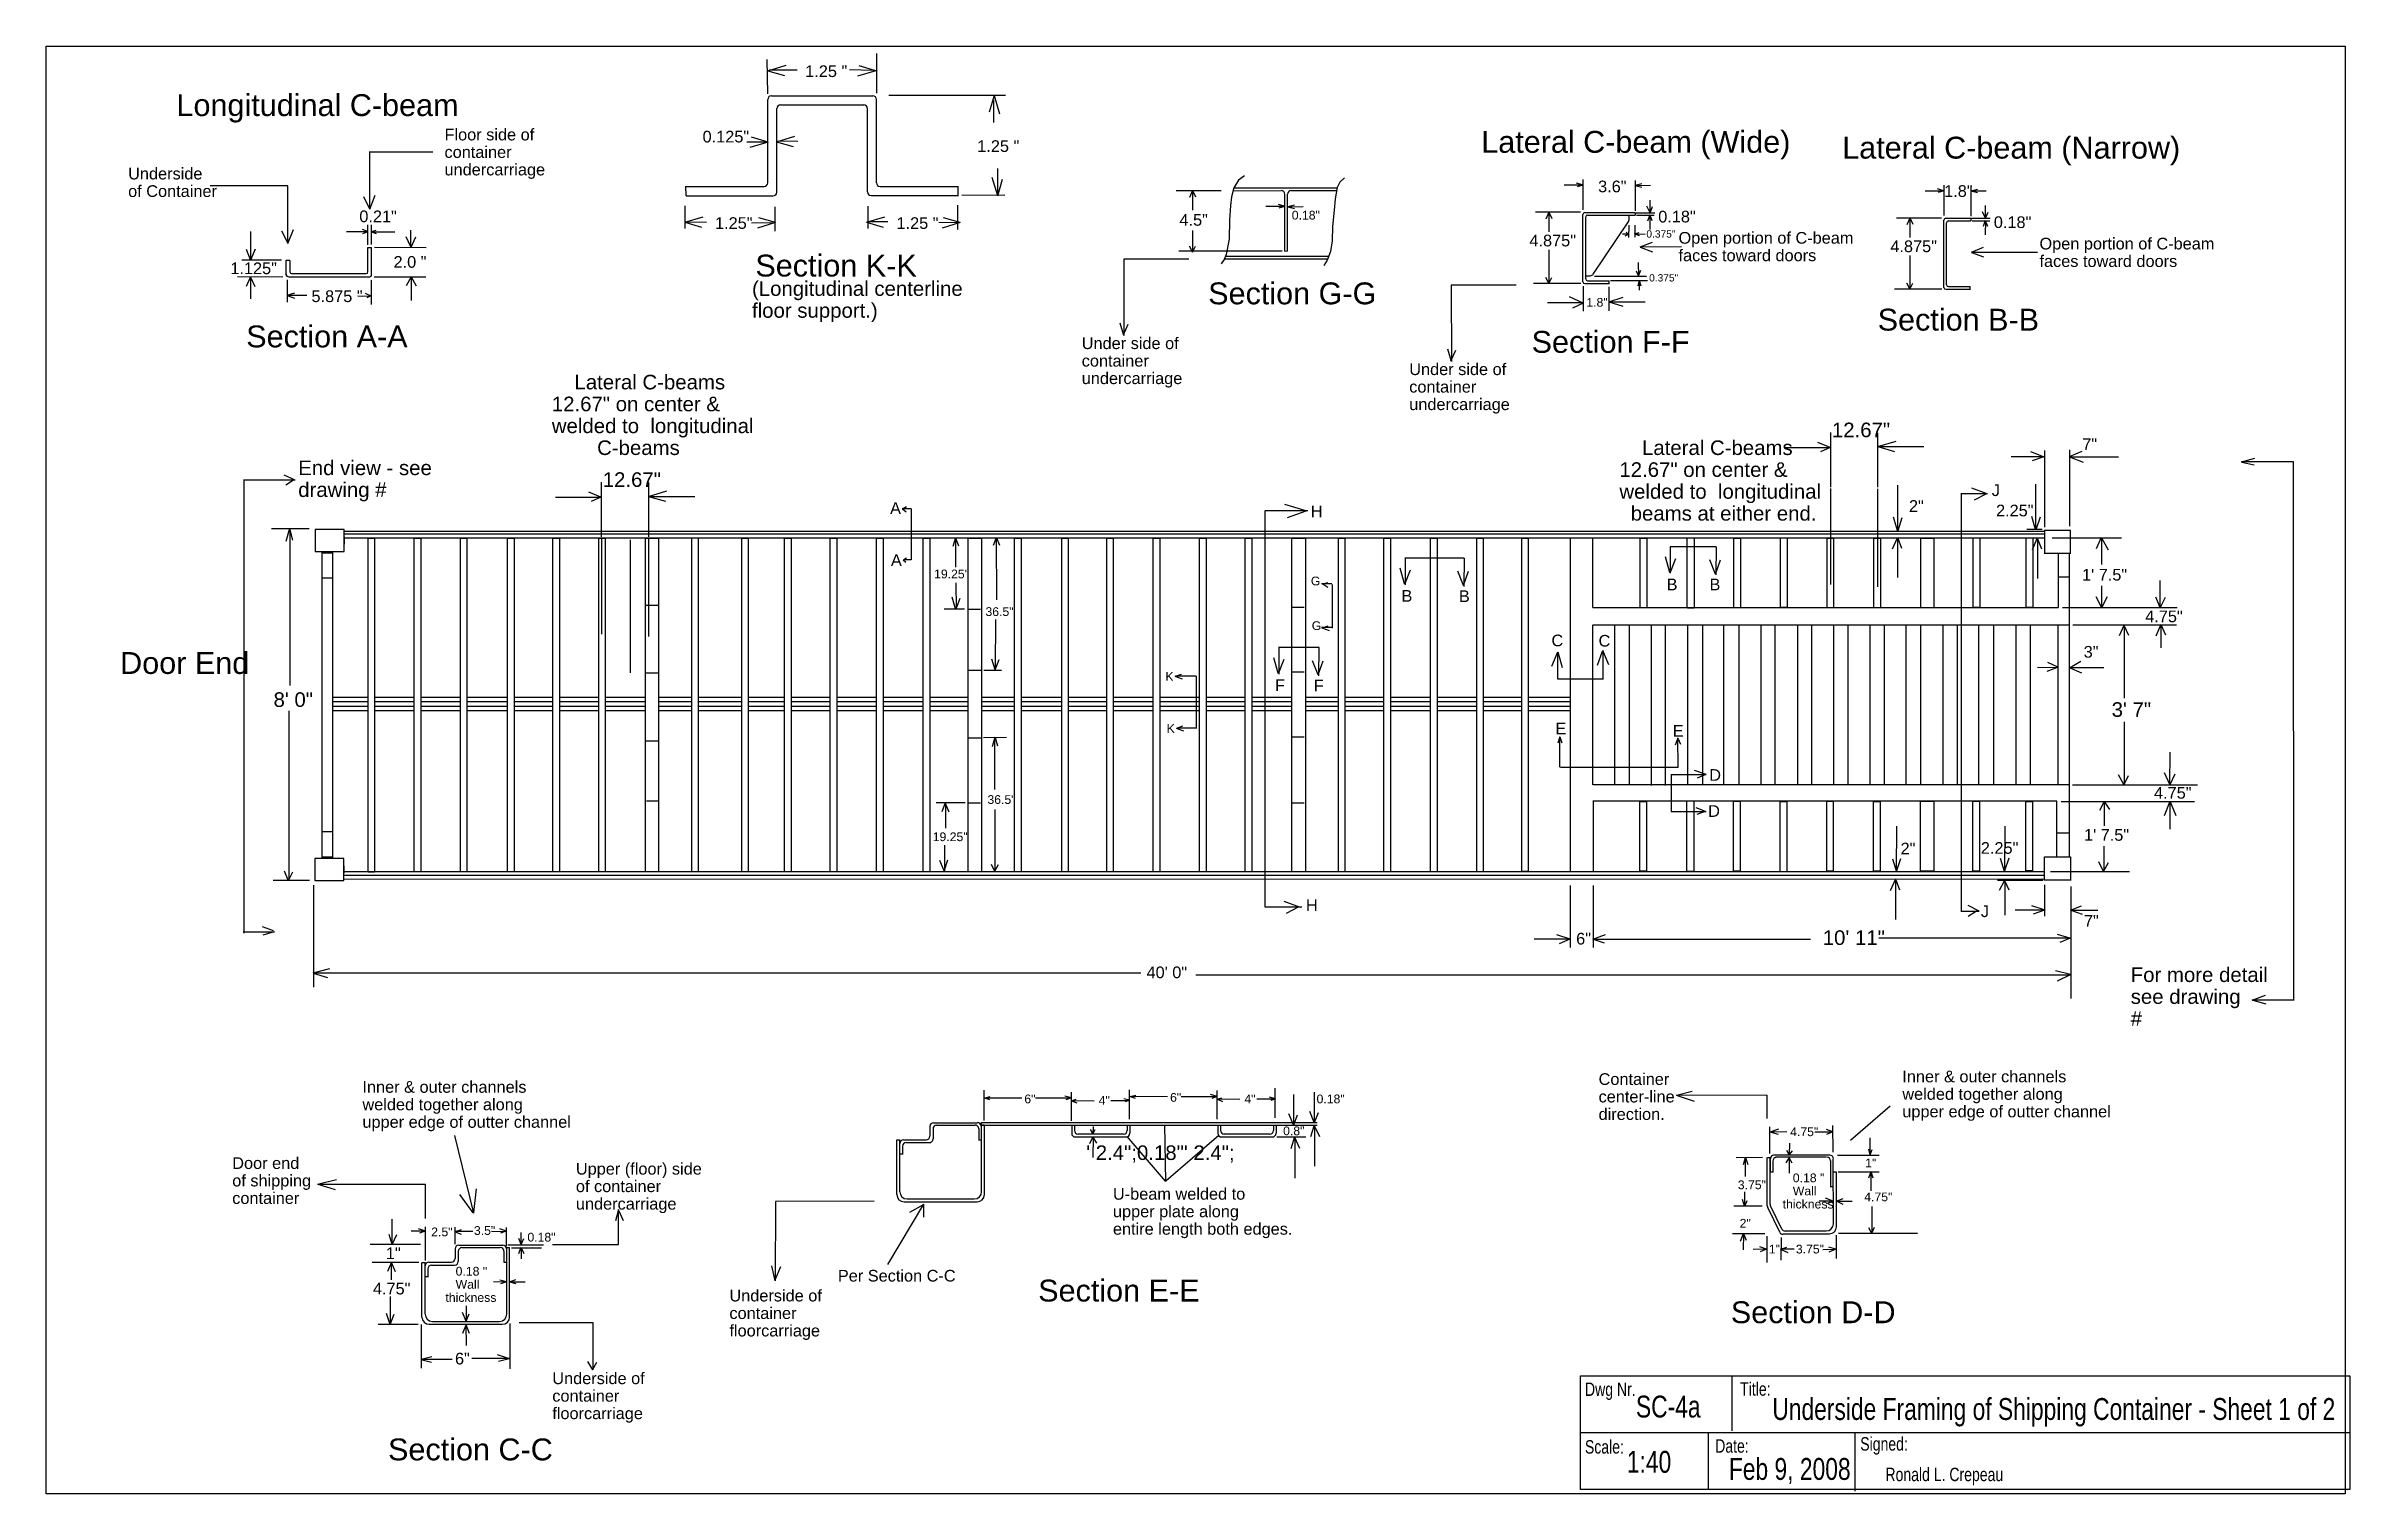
# Model space of a CAD drawing. Extents: x 24 to 656, y 22 to 420.
import ezdxf

# ---------------------------------------------------------------- set-up
doc = ezdxf.new("R2010")
doc.units = 0
doc.header["$LTSCALE"] = 100
doc.header["$MEASUREMENT"] = 0
doc.linetypes.add('DASHDOT', pattern=[1, 0.5, -0.25, 0, -0.25])
doc.layers.add('1', color=7, linetype='Continuous')
doc.styles.add('ARIAL', font='ARIAL.TTF')

msp = doc.modelspace()

# ---------------------------------------------------------------- texts
at = {"layer": '1', "color": 7, "linetype": 'Continuous', "style": 'ARIAL'}
for s, height, p in [('1.25 "', 3.2, (231.95, 411.07)), ('Longitudinal C-beam', 6, (59.55, 400.37)), ('container', 3.2, (133.05, 388.89)), ('Floor side of ', 3.2, (133.05, 393.69)), ('0.125"', 3.2, (203.81, 393.13)), ('1.25 "', 3.2, (279.12, 390.53)), ('Lateral C-beam (Wide)', 6, (417.31, 390.29)), ('Lateral C-beam (Narrow)', 6, (516.28, 388.7)), ('Underside', 3.2, (46.3, 382.98)), ('undercarriage', 3.2, (133.05, 384.09)), ('of Container', 3.2, (46.3, 378.18)), ('3.6"', 3.2, (449.35, 379.46)), ('1.8"', 3.2, (544.24, 378.2)), ('0.21"', 3.2, (109.69, 371.26)), ('4.5"', 3.2, (334.56, 370.29)), ('0.18"', 2.4, (365.36, 371.99)), ('0.18"', 3.2, (465.84, 371.19)), ('0.18"', 3.2, (557.86, 369.66)), ('1.25"', 3.2, (207.22, 369.42)), ('1.25 "', 3.2, (256.97, 369.41)), ('4.875"', 3.2, (430.52, 364.62)), ('0.375"', 2, (462.59, 367.03)), ('Open portion of C-beam', 3.2, (471.41, 365.36)), ('Open portion of C-beam', 3.2, (570.38, 363.78)), ('1.125"', 3.2, (74.32, 357.01)), ('2.0 "', 3.2, (119.07, 358.76)), ('Section K-K', 6, (218.28, 356.35)), ('faces toward doors', 3.2, (471.41, 360.56)), ('4.875"', 3.2, (529.49, 363.04)), ('faces toward doors', 3.2, (570.38, 358.98)), ('(Longitudinal centerline', 4, (217.36, 351.05)), ('Section G-G', 6, (342.44, 348.73)), ('0.375"', 2, (463.34, 354.99)), ('5.875 "', 3.2, (96.57, 349.35)), ('floor support.)', 4, (217.36, 345.05)), ('1.8"', 2.4, (446.13, 348.07)), ('Section B-B', 6, (526.01, 341.52)), ('Section A-A', 6, (78.67, 336.92)), ('Section F-F', 6, (431.12, 335.43)), ('container', 3.2, (307.77, 331.65)), ('Under side of', 3.2, (307.77, 336.45)), ('    Lateral C-beams ', 4, (162.47, 325.4)), ('undercarriage', 3.2, (307.77, 326.85)), ('Under side of', 3.2, (397.57, 329.32)), ('12.67" on center &', 4, (162.47, 319.4)), ('container', 3.2, (397.57, 324.52)), ('undercarriage', 3.2, (397.57, 319.72)), ('welded to  longitudinal ', 4, (162.47, 313.4)), ('12.67"', 4, (513.46, 312.28)), ('        C-beams', 4, (162.47, 307.4)), ('    Lateral C-beams ', 4, (455.19, 307.4)), ('7"', 3.2, (582.12, 308.77)), ('End view - see', 4, (92.93, 301.88)), ('12.67" on center &', 4, (455.19, 301.4)), ('drawing #', 4, (92.93, 295.88)), ('12.67"', 4, (176.43, 298.65)), ('welded to  longitudinal ', 4, (455.19, 295.4)), ('J', 3.2, (557.29, 296.14)), ('A', 3.2, (255.22, 291.22)), ('H', 3.2, (370.58, 290.34)), ('  beams at either end.', 4, (455.19, 289.4)), ('2"', 3.2, (534.59, 291.81)), ('2.25"', 3.2, (558.46, 290.57)), ('A', 3.2, (255.45, 276.97)), ('19.25"', 2.4, (267.28, 273.57)), ('G', 2.4, (370.59, 271.64)), ('B', 3.2, (468.15, 270.29)), ('B', 3.2, (479.9, 270.29)), ('1\' 7.5"', 3.2, (582.04, 272.96)), ('36.5"', 2.4, (281.37, 263.24)), ('B', 3.2, (395.44, 267.17)), ('B', 3.2, (411.19, 267.08)), ('G', 2.4, (370.84, 259.39)), ('4.75"', 3.2, (599.37, 261.54)), ('Door End', 6, (44.1, 247.35)), ('C', 3.2, (436.56, 254.93)), ('C', 3.2, (449.48, 254.84)), ('3"', 3.2, (582.5, 251.81)), ('K', 2.4, (330.7, 245.46)), ('8\' 0"', 4, (86.17, 238.31)), ('F', 3.2, (360.77, 242.63)), ('F', 3.2, (371.39, 242.56)), ('E', 3.2, (437.65, 230.8)), ('3\' 7"', 4, (590.17, 235.58)), ('K', 2.4, (331.05, 231.18)), ('E', 3.2, (469.82, 230.14)), ('D', 3.2, (479.82, 218.03)), ('4.75"', 3.2, (601.79, 213.14)), ('36.5"', 2.4, (281.91, 211.69)), ('D', 3.2, (479.53, 208.15)), ('19.25"', 2.4, (266.91, 201.49)), ('1\' 7.5"', 3.2, (582.58, 201.6)), ('2"', 3.2, (532.3, 197.86)), ('2.25"', 3.2, (554.3, 198.02)), ('H', 3.2, (369.25, 182.32)), ('J', 3.2, (554.31, 180.66)), ('10\' 11"', 4, (510.95, 173.02)), ('7"', 3.2, (582.58, 178.02)), ('6"', 3.2, (443.33, 173.14)), ('40\' 0"', 3.2, (325.53, 163.9)), ('For more detail', 4, (595.4, 162.85)), ('see drawing', 4, (595.4, 156.85)), ('#', 4, (595.4, 150.85)), ('Inner & outer channels', 3.2, (110.54, 132.47)), ('center-line', 3.2, (449.49, 129.82)), ('Container ', 3.2, (449.49, 134.62)), ('welded together along ', 3.2, (532.77, 130.54)), ('Inner & outer channels', 3.2, (532.77, 135.34)), ('welded together along ', 3.2, (110.54, 127.67)), ('6"', 2.4, (292.03, 129.58)), ('4"', 2.4, (312.41, 129.17)), ('6"', 2.4, (331.99, 130)), ('4"', 2.4, (352.37, 129.58)), ('0.18"', 2.4, (372.16, 129.58)), ('direction.', 3.2, (449.49, 125.02)), ('upper edge of outter channel', 3.2, (532.77, 125.74)), ('upper edge of outter channel', 3.2, (110.54, 122.87)), ('0.8"', 2.4, (362.98, 120.82)), ('4.75"', 2.4, (502.01, 120.57)), ('Door end', 3.2, (74.84, 111.58)), ('1"', 2.4, (522.59, 112.03)), ('of shipping', 3.2, (74.84, 106.78)), ('of container', 3.2, (169.07, 105.23)), ('Upper (floor) side', 3.2, (169.07, 110.03)), ('3.75"', 2.4, (487.66, 106.02)), ('   0.18 " ', 2.4, (499.95, 107.93)), ('container', 3.2, (74.84, 101.98)), ('undercarriage', 3.2, (169.07, 100.43)), ('upper plate along ', 3.2, (316.33, 98.34)), ('U-beam welded to', 3.2, (316.33, 103.14)), ('thickness', 2.4, (499.95, 100.73)), ('   Wall ', 2.4, (499.95, 104.33)), ('4.75"', 2.4, (522.33, 102.71)), ('2.5"', 2.4, (129.4, 93.11)), ('3.5"', 2.4, (141.11, 93.49)), ('entire length both edges.', 3.2, (316.33, 93.54)), ('2"', 2.4, (488.16, 95.47)), ('1"', 3.2, (116.96, 86.84)), ('0.18"', 2.4, (155.77, 91.66)), ('1"', 2.4, (496.18, 88.39)), ('3.75"', 2.4, (503.58, 88.39)), ('   0.18 " ', 2.4, (133.3, 82.32)), ('Per Section C-C', 3.2, (240.9, 80.69)), ('4.75"', 3.2, (113.42, 77.16)), ('thickness', 2.4, (133.3, 75.12)), ('   Wall ', 2.4, (133.3, 78.72)), ('Underside of', 3.2, (211.17, 75.23)), ('Section E-E', 6, (295.83, 75.21)), ('container', 3.2, (211.17, 70.43)), ('Section D-D', 6, (485.74, 69.27)), ('floorcarriage', 3.2, (211.17, 65.63)), ('6"', 3.2, (135.92, 57.96)), ('container', 3.2, (162.6, 47.75)), ('Underside of', 3.2, (162.6, 52.55)), ('floorcarriage', 3.2, (162.6, 42.95)), ('Section C-C', 6, (117.56, 31.64))]:
    msp.add_text(s, height=height, dxfattribs=at).set_placement(p)
at = {"layer": '1', "color": 7, "linetype": 'Continuous', "style": 'ARIAL', "width": 0.746264}
for s, height, p in [('Dwg Nr.', 3.69, (445.76, 49.31)), ('Title:', 3.69, (488.31, 49.38)), ('SC-4a', 6, (459.73, 43.4)), ('Underside Framing of Shipping Container - Sheet 1 of 2', 6, (497.12, 42.73)), ('Signed:', 3.69, (521.24, 34.32)), ('Scale:', 3.69, (445.74, 33.5)), ('1:40', 6, (457.24, 28.24)), ('Date:', 3.69, (481.46, 33.75)), ('Feb 9, 2008', 6, (485.21, 26.29)), ('Ronald L. Crepeau', 3.6899, (528.14, 25.94))]:
    msp.add_text(s, height=height, dxfattribs=at).set_placement(p)
at = {"layer": '1', "color": 7, "linetype": 'Continuous', "insert": (308.99, 113.29), "char_height": 4, "attachment_point": 7, "style": 'ARIAL'}
msp.add_mtext('\\C7;\\H0\' 2.4";\\fArial|b0|i0;0.18"\\H0\' 2.4"; ', dxfattribs=at)

# ---------------------------------------------------------------- linework, layer by layer
at = {"layer": '1', "color": 7, "linetype": 'Continuous'}
for p, q in [((251.54, 417.55), (251.54, 406.63)), ((221.47, 415.9), (221.6, 406.47)), ((221.72, 412.78), (226.72, 414.28)), ((221.72, 412.78), (226.31, 411.45)), ((222.02, 413), (229.74, 413)), ((250.58, 412.86), (244.09, 413)), ((251.28, 412.81), (246.28, 411.31)), ((251.28, 412.81), (246.7, 414.14)), ((221.67, 382.05), (221.67, 404.91)), ((222.67, 405.91), (250.47, 405.91)), ((251.47, 382.05), (251.47, 404.91)), ((254.85, 406.1), (286.86, 406.1)), ((283.74, 405.98), (282.41, 401.4)), ((283.55, 404.77), (283.55, 398.6)), ((283.74, 405.98), (285.24, 400.98)), ((224.16, 379.46), (224.16, 402.4)), ((225.16, 403.4), (248.01, 403.4)), ((249.01, 379.56), (249.01, 402.4)), ((215.92, 393.33), (221.06, 393.27)), ((221.77, 393.22), (216.77, 391.72)), ((221.77, 393.22), (217.18, 394.55)), ((224.08, 393.33), (229.08, 394.83)), ((224.08, 393.33), (228.66, 391.99)), ((229.89, 393.41), (224.47, 393.45)), ((112.47, 390.59), (129.88, 390.59)), ((112.55, 374.84), (112.55, 390.68)), ((284.65, 385.98), (284.65, 379.32)), ((90.13, 381.26), (68.8, 381.26)), ((90.13, 365.43), (90.13, 381.26)), ((199.28, 378.51), (199.22, 381.11)), ((199.22, 381.05), (220.67, 381.05)), ((252.47, 381.05), (273.86, 381.05)), ((273.86, 378.58), (273.86, 381.11)), ((284.74, 378.49), (283.24, 383.49)), ((284.74, 378.49), (286.07, 383.08)), ((346.02, 379.85), (333.69, 379.85)), ((338.17, 379.92), (337.29, 378.04)), ((338.13, 379.92), (338.13, 374.58)), ((338.17, 379.96), (338.92, 378.25)), ((349.31, 379.9), (362.43, 379.93)), ((349.48, 380.65), (377.69, 380.65)), ((365.22, 379.94), (377.56, 379.98)), ((445.1, 381.37), (440.02, 381.37)), ((445.06, 381.46), (443.47, 381.96)), ((445.14, 381.41), (443.6, 380.96)), ((445.14, 382.96), (445.14, 374.65)), ((459.55, 382.69), (459.55, 374.41)), ((459.55, 381.4), (461.38, 381.86)), ((459.55, 381.36), (463.71, 381.4)), ((459.55, 381.36), (461.34, 380.9)), ((544.07, 379.79), (538.99, 379.79)), ((544.03, 379.87), (542.44, 380.37)), ((544.11, 379.83), (542.57, 379.37)), ((544.11, 381.37), (544.11, 373.07)), ((551.57, 381.16), (551.57, 372.88)), ((551.57, 379.87), (553.4, 380.33)), ((551.57, 379.83), (555.74, 379.87)), ((551.57, 379.83), (553.36, 379.37)), ((112.47, 375.01), (110.88, 378.18)), ((112.55, 374.84), (114.05, 378.68)), ((198.92, 375.73), (198.92, 369.56)), ((198.96, 371.25), (203.96, 372.75)), ((199.34, 378.46), (223.16, 378.46)), ((223.6, 375.45), (223.6, 368.78)), ((248.77, 371.25), (253.77, 372.75)), ((249.16, 375.65), (249.16, 369.48)), ((250.01, 378.56), (274.01, 378.56)), ((273.75, 375.91), (273.75, 369.25)), ((274.86, 378.65), (286.72, 378.79)), ((363.33, 375.55), (358.24, 375.55)), ((363.28, 375.63), (361.7, 376.13)), ((363.37, 375.59), (361.83, 375.13)), ((363.44, 363.31), (363.44, 378.93)), ((364.19, 363.31), (364.23, 378.94)), ((364.31, 375.54), (366.15, 375.99)), ((364.31, 375.49), (368.48, 375.54)), ((364.31, 375.49), (366.11, 375.04)), ((444.52, 373.96), (432.18, 373.96)), ((435.89, 373.96), (435.02, 372.08)), ((435.85, 373.96), (435.85, 368.62)), ((435.89, 374), (436.64, 372.29)), ((445.2, 354.93), (445.2, 373.41)), ((445.7, 373.91), (459.47, 373.9)), ((445.95, 355.68), (445.95, 372.71)), ((446.45, 373.21), (459.55, 373.21)), ((457.8, 373.28), (457.8, 371.83)), ((459.53, 373.9), (459.53, 373.15)), ((459.75, 373.86), (464.88, 373.86)), ((459.88, 373.19), (464.71, 373.19)), ((463.59, 373.86), (462.75, 375.61)), ((463.5, 373.24), (462.92, 371.57)), ((463.5, 373.24), (464.13, 371.69)), ((463.55, 373.24), (463.55, 369.28)), ((463.59, 373.9), (463.59, 377.32)), ((463.59, 373.86), (464.25, 375.57)), ((555.61, 372.33), (554.78, 374.08)), ((555.61, 372.37), (555.61, 375.79)), ((555.61, 372.33), (556.28, 374.04)), ((79.94, 360.97), (79.9, 368.72)), ((90.05, 365.59), (88.47, 368.76)), ((90.13, 365.43), (91.63, 369.26)), ((112.03, 368.62), (106.19, 368.6)), ((111.99, 368.62), (110.55, 368.05)), ((111.99, 368.66), (110.57, 369.24)), ((112.03, 365.03), (112.03, 370.53)), ((113.03, 368.66), (114.34, 369.03)), ((113.03, 368.64), (114.32, 368.12)), ((113.05, 365.16), (113.05, 370.49)), ((113.05, 368.64), (119.42, 368.62)), ((123.82, 364.47), (122.53, 367.22)), ((123.82, 364.39), (123.82, 369.05)), ((123.86, 364.43), (125.19, 367.22)), ((198.96, 371.25), (203.54, 369.92)), ((204.86, 371.18), (199.44, 371.22)), ((217.19, 371.06), (223.26, 371.2)), ((223.83, 371.14), (218.83, 369.64)), ((223.83, 371.14), (219.24, 372.48)), ((248.77, 371.25), (253.35, 369.92)), ((254.57, 371.34), (249.16, 371.38)), ((268.61, 371.25), (273.75, 371.2)), ((274.46, 371.14), (269.46, 369.64)), ((274.46, 371.14), (269.88, 372.48)), ((338.1, 368.94), (338.15, 363.04)), ((448.03, 357.01), (457.63, 371.28)), ((457.67, 367.99), (456.05, 367.99)), ((457.67, 367.9), (456.72, 367.4)), ((457.63, 367.94), (457.01, 368.49)), ((457.76, 370.44), (457.72, 367.03)), ((459.3, 368.07), (462.26, 367.99)), ((459.34, 368.07), (460.63, 368.44)), ((459.42, 370.4), (459.42, 367.11)), ((459.42, 368.03), (460.59, 367.57)), ((543.49, 372.37), (531.15, 372.37)), ((534.86, 372.37), (533.99, 370.5)), ((534.82, 372.37), (534.82, 367.04)), ((534.86, 372.41), (535.61, 370.7)), ((544.17, 353.35), (544.17, 371.83)), ((544.67, 372.33), (551.55, 372.33)), ((544.92, 354.1), (544.92, 371.12)), ((545.42, 371.62), (551.53, 371.62)), ((551.55, 372.37), (551.55, 371.62)), ((551.78, 372.33), (556.9, 372.33)), ((551.9, 371.66), (556.74, 371.66)), ((555.53, 371.7), (554.94, 370.04)), ((555.57, 371.7), (555.53, 367.75)), ((555.53, 371.7), (556.15, 370.16)), ((88.36, 360.87), (77.48, 360.87)), ((79.86, 360.93), (78.74, 363.76)), ((79.9, 360.89), (81.19, 363.93)), ((89.61, 360.8), (90.67, 360.8)), ((89.62, 356.76), (89.62, 360.81)), ((90.69, 357.61), (90.69, 360.79)), ((113.05, 364.24), (112.03, 364.24)), ((112.05, 357.64), (112.05, 364.3)), ((113.05, 356.76), (113.05, 364.3)), ((113.86, 364.37), (127.99, 364.35)), ((337.1, 361.1), (319.27, 361.1)), ((319.27, 361.1), (319.35, 340.19)), ((362.77, 363.35), (334.35, 363.35)), ((338.15, 363.12), (337.31, 364.67)), ((338.15, 363.04), (338.98, 364.67)), ((346.85, 361.23), (375.23, 361.23)), ((347.23, 361.98), (375.56, 361.98)), ((363.4, 363.35), (364.19, 363.4)), ((435.85, 363.66), (435.85, 354.46)), ((460.51, 356.49), (460.47, 360.19)), ((460.91, 364.49), (464.24, 365.82)), ((460.91, 364.49), (472.19, 364.58)), ((460.91, 364.4), (464.24, 363.15)), ((534.82, 362.08), (534.82, 352.87)), ((551.74, 363.06), (555.07, 364.39)), ((551.74, 363.06), (569.82, 363.06)), ((551.74, 362.98), (555.07, 361.73)), ((88.69, 356.2), (76.32, 356.26)), ((79.86, 356.26), (78.69, 353.64)), ((79.86, 356.22), (79.86, 350.26)), ((79.86, 356.14), (81.03, 353.6)), ((89.86, 355.45), (89.86, 349.28)), ((90.4, 356.26), (112.55, 356.26)), ((91.17, 357.14), (111.55, 357.14)), ((112.94, 355.37), (112.94, 348.7)), ((113.78, 356.28), (127.94, 356.3)), ((123.86, 356.26), (122.57, 353.76)), ((123.9, 356.3), (123.86, 349.8)), ((123.94, 356.3), (125.28, 353.8)), ((426.9, 353.97), (409.07, 353.97)), ((409.07, 353.97), (409.15, 333.05)), ((444.6, 354.46), (431.64, 354.46)), ((435.85, 354.54), (435.02, 356.08)), ((435.85, 354.46), (436.68, 356.08)), ((445.7, 354.43), (452.45, 354.43)), ((445.97, 356.57), (447.2, 356.57)), ((446.45, 355.18), (452.43, 355.18)), ((448.38, 356.49), (462.59, 356.44)), ((452.41, 354.48), (452.41, 355.18)), ((452.76, 355.28), (462.92, 355.28)), ((460.47, 356.57), (459.88, 357.86)), ((460.63, 355.36), (460.26, 353.78)), ((460.47, 356.53), (461.09, 358.11)), ((460.59, 355.36), (460.59, 352.57)), ((460.63, 355.28), (461.09, 353.78)), ((534.82, 352.95), (533.99, 354.5)), ((534.82, 352.87), (535.65, 354.5)), ((89.86, 351.22), (92.03, 351.89)), ((95.28, 351.14), (89.86, 351.18)), ((89.86, 351.18), (91.9, 350.43)), ((109.32, 351.05), (112.94, 351.01)), ((112.94, 351.01), (111.4, 351.68)), ((112.86, 351.05), (111.74, 350.47)), ((445.13, 349.15), (435.47, 349.15)), ((445.22, 349.07), (441.47, 350.82)), ((445.3, 349.07), (442.3, 347.65)), ((445.22, 353.74), (445.22, 346.82)), ((452.3, 353.57), (452.3, 346.9)), ((452.3, 349.4), (456.22, 350.65)), ((452.3, 349.4), (462.22, 349.4)), ((452.3, 349.4), (456.13, 348.24)), ((543.57, 352.87), (530.61, 352.87)), ((544.67, 352.85), (551.42, 352.85)), ((545.42, 353.6), (551.4, 353.6)), ((551.38, 352.89), (551.38, 353.6)), ((319.35, 340.19), (318.35, 343.6)), ((319.19, 340.35), (320.52, 343.27)), ((409.15, 333.05), (408.15, 336.47)), ((408.99, 333.22), (410.32, 336.14)), ((512.96, 309.44), (509.63, 310.86)), ((513.13, 298.61), (513.13, 313.61)), ((526.05, 309.69), (531.05, 311.19)), ((526.05, 309.69), (538.71, 309.69)), ((526.05, 309.69), (530.63, 308.36)), ((526.09, 298.61), (526.09, 313.49)), ((512.84, 309.36), (500.54, 309.36)), ((512.96, 309.44), (510.3, 308.28)), ((571.69, 306.94), (562.6, 306.94)), ((571.52, 306.94), (568.02, 308.27)), ((571.6, 306.94), (568.35, 305.77)), ((571.81, 287.6), (571.81, 308.6)), ((578.62, 307.02), (582.04, 308.44)), ((578.62, 306.94), (592.04, 306.94)), ((578.62, 306.94), (582.37, 305.44)), ((578.67, 287.85), (578.67, 308.85)), ((625.81, 305.51), (629.4, 306.51)), ((639.98, 305.51), (625.81, 305.51)), ((625.9, 305.43), (629.23, 304.68)), ((639.98, 305.59), (640.06, 157.76)), ((77.93, 300.63), (92.1, 300.63)), ((78.01, 300.58), (78.01, 176.27)), ((91.93, 300.63), (89.1, 301.88)), ((91.68, 300.54), (89.51, 299.13)), ((175.93, 295.81), (172.6, 297.23)), ((176.1, 284.98), (176.1, 299.98)), ((189.01, 296.06), (194.01, 297.56)), ((189.06, 284.98), (189.06, 299.85)), ((531.51, 286.73), (531.51, 299.14)), ((555.8, 296.8), (551.83, 298.29)), ((569.42, 286.98), (569.42, 299.39)), ((175.81, 295.73), (163.51, 295.73)), ((175.93, 295.81), (173.26, 294.65)), ((189.01, 296.06), (201.68, 296.06)), ((189.01, 296.06), (193.6, 294.73)), ((261.03, 292.63), (258.53, 292.63)), ((258.59, 292.66), (259.74, 293.24)), ((258.65, 292.66), (259.64, 291.83)), ((261.03, 292.59), (261.03, 278.63)), ((357.99, 292.16), (369.75, 292.16)), ((357.99, 292), (357.99, 183.48)), ((368.92, 292.16), (363.45, 293.82)), ((369.25, 292), (364.12, 290.18)), ((548.84, 296.8), (556.13, 296.8)), ((549.01, 182.15), (549.01, 296.8)), ((555.64, 296.64), (552.49, 294.98)), ((95.89, 287.19), (85.61, 287.19)), ((90.56, 287.25), (89.56, 283.67)), ((90.56, 287.25), (91.39, 284)), ((90.61, 287.19), (90.61, 244.14)), ((105.55, 286.96), (97.55, 286.96)), ((97.55, 286.96), (97.55, 280.96)), ((105.41, 286.54), (571.79, 286.53)), ((571.79, 285.7), (105.5, 285.69)), ((105.5, 284.64), (571.82, 284.65)), ((105.55, 280.96), (105.55, 286.96)), ((105.55, 284.96), (105.55, 282.96)), ((273.12, 284.65), (272.45, 282.32)), ((273.2, 284.65), (273.2, 276.65)), ((273.2, 284.65), (273.95, 282.49)), ((284.28, 284.65), (283.45, 282.57)), ((284.28, 284.65), (284.37, 267.65)), ((284.37, 284.65), (285.2, 282.65)), ((441.72, 284.67), (441.72, 193)), ((447.94, 265.53), (447.94, 284.56)), ((473.77, 265.64), (473.77, 284.48)), ((475.65, 284.48), (475.65, 265.39)), ((531.33, 284.61), (530, 281.61)), ((531.42, 286.73), (530.34, 290.31)), ((531.48, 284.38), (531.48, 273.76)), ((531.5, 284.61), (532.58, 281.86)), ((531.59, 286.73), (532.76, 290.23)), ((571.12, 286.94), (566.87, 286.94)), ((569.33, 286.98), (568.25, 290.56)), ((569.67, 284.41), (568.34, 281.41)), ((569.5, 286.98), (570.67, 290.48)), ((569.84, 284.41), (570.92, 281.66)), ((571.74, 286.78), (578.78, 286.78)), ((571.81, 280.33), (571.81, 286.83)), ((573.87, 284.71), (592.87, 284.71)), ((578.78, 286.78), (578.78, 280.28)), ((587.29, 284.79), (585.96, 281.62)), ((587.37, 284.71), (589.21, 281.38)), ((587.37, 284.58), (587.37, 277.33)), ((97.55, 280.96), (105.55, 280.96)), ((99.41, 280.54), (102.41, 280.54)), ((99.43, 280.95), (99.43, 196.87)), ((102.33, 280.92), (102.33, 196.83)), ((183.98, 284.15), (183.98, 247.65)), ((258.85, 278.6), (259.58, 278.03)), ((261.03, 278.63), (258.86, 278.63)), ((259.01, 278.71), (259.74, 279.23)), ((396.36, 279.17), (412.61, 279.17)), ((396.44, 279.08), (396.44, 271.83)), ((412.61, 279.08), (412.53, 271.33)), ((468.99, 275.21), (467.82, 279.46)), ((469.07, 282.29), (481.69, 282.28)), ((469.07, 275.12), (470.65, 279.04)), ((469.15, 282.21), (469.15, 274.96)), ((481.57, 274.74), (479.99, 278.66)), ((481.57, 274.74), (482.9, 278.66)), ((481.74, 282.24), (481.65, 274.49)), ((569.82, 284.18), (569.82, 273.55)), ((578.78, 280.37), (571.74, 280.37)), ((575.56, 265.59), (575.56, 280.43)), ((578.56, 280.43), (578.56, 197.26)), ((99.33, 273.71), (102.33, 273.71)), ((273.28, 272.32), (273.37, 265.24)), ((376.38, 272.06), (373.55, 272.06)), ((373.67, 272.06), (375.26, 272.47)), ((373.92, 272.06), (375.26, 271.14)), ((376.47, 271.89), (376.47, 259.89)), ((396.28, 272.08), (395.11, 276.33)), ((396.36, 272), (397.94, 275.92)), ((412.44, 271.58), (410.86, 275.5)), ((412.44, 271.58), (413.78, 275.5)), ((578.47, 273.93), (575.47, 273.93)), ((603.46, 265.62), (603.46, 272.96)), ((188.15, 266.18), (191.55, 266.18)), ((273.2, 265.24), (272.2, 268.4)), ((273.37, 265.24), (274.45, 268.15)), ((365.34, 265.63), (368.74, 265.63)), ((575.49, 265.51), (447.94, 265.51)), ((475.65, 265.39), (473.85, 265.39)), ((576.71, 265.54), (608.12, 265.54)), ((587.37, 265.62), (585.96, 268.46)), ((587.46, 265.58), (587.46, 271.5)), ((587.46, 265.54), (589.04, 268.62)), ((603.46, 265.54), (602.29, 268.38)), ((603.46, 265.46), (604.96, 268.38)), ((275.62, 265.15), (270.03, 265.15)), ((276.61, 265.08), (280.01, 265.08)), ((284.12, 262.32), (284.03, 248.74)), ((376.3, 260.06), (373.55, 260.06)), ((373.59, 259.97), (375.59, 259.22)), ((373.76, 259.97), (375.34, 260.56)), ((447.91, 216.95), (447.91, 260.78)), ((578.43, 260.76), (447.97, 260.76)), ((453.86, 260.79), (453.86, 216.96)), ((457.86, 260.71), (457.86, 216.87)), ((463.86, 260.62), (463.86, 216.79)), ((467.77, 260.62), (467.77, 216.79)), ((473.86, 260.71), (473.86, 216.87)), ((478.02, 260.79), (478.02, 216.96)), ((483.77, 260.71), (483.77, 216.87)), ((487.94, 260.79), (487.94, 216.96)), ((493.94, 260.71), (493.94, 216.87)), ((497.77, 260.71), (497.77, 216.87)), ((504.02, 260.79), (504.02, 216.96)), ((507.86, 260.71), (507.86, 216.87)), ((513.94, 260.79), (513.94, 216.96)), ((517.86, 260.71), (517.86, 216.87)), ((523.86, 260.79), (523.86, 216.96)), ((527.77, 260.71), (527.77, 216.87)), ((533.77, 260.79), (533.77, 216.96)), ((537.77, 260.71), (537.77, 216.87)), ((543.86, 260.79), (543.86, 216.96)), ((547.77, 260.71), (547.77, 216.87)), ((553.69, 260.71), (553.69, 216.87)), ((557.77, 260.71), (557.77, 216.87)), ((563.86, 260.71), (563.86, 216.87)), ((567.86, 260.79), (567.86, 216.96)), ((575.5, 216.91), (575.5, 260.71)), ((579.54, 260.79), (607.96, 260.79)), ((593.5, 260.64), (592.25, 257.81)), ((593.5, 260.73), (594.75, 257.98)), ((593.58, 260.73), (593.58, 240.73)), ((603.62, 260.88), (602.29, 257.71)), ((603.62, 260.88), (604.96, 258.04)), ((603.62, 260.79), (603.62, 254.54)), ((361.72, 254.73), (372.85, 254.73)), ((361.77, 254.54), (361.77, 247.29)), ((372.81, 254.56), (372.73, 246.81)), ((436.69, 249.47), (438.27, 253.38)), ((438.23, 253.3), (438.23, 246.05)), ((439.56, 249.05), (438.39, 253.3)), ((449.23, 249.72), (450.56, 253.63)), ((450.69, 253.8), (450.69, 246.05)), ((452.27, 249.88), (450.69, 253.8)), ((191.51, 247.58), (188.11, 247.58)), ((276.76, 248.4), (280.16, 248.4)), ((280.95, 248.4), (285.78, 248.4)), ((284.03, 248.49), (283.12, 251.4)), ((284.03, 248.49), (285.12, 251.32)), ((333.34, 246.73), (335.34, 245.98)), ((339.16, 246.75), (333.5, 246.7)), ((333.51, 246.73), (335.09, 247.31)), ((339.16, 246.75), (339.16, 232.45)), ((361.6, 247.54), (360.44, 251.79)), ((361.69, 247.46), (363.27, 251.38)), ((368.72, 247.79), (365.32, 247.79)), ((372.64, 247.06), (371.06, 250.98)), ((372.64, 247.06), (373.98, 250.98)), ((575.42, 249.06), (569.83, 249.14)), ((575.5, 249.23), (572.42, 248.06)), ((575.42, 249.23), (572.67, 250.48)), ((578.5, 249.14), (588, 249.14)), ((578.5, 249.14), (581.92, 247.64)), ((578.58, 249.06), (581.75, 250.81)), ((102.36, 240.99), (112.14, 240.99)), ((113.89, 240.99), (124.76, 240.99)), ((126.52, 240.99), (137.38, 240.99)), ((139.21, 240.99), (150.35, 240.99)), ((152.14, 240.99), (162.7, 240.99)), ((164.53, 240.99), (175.25, 240.99)), ((177.15, 240.99), (188.19, 240.99)), ((191.72, 240.99), (200.89, 240.99)), ((202.58, 240.99), (214.56, 240.99)), ((216.4, 240.99), (226.28, 240.99)), ((228.07, 240.99), (238.76, 240.99)), ((240.59, 240.99), (251.42, 240.99)), ((253.28, 241), (264.25, 241)), ((266.12, 240.97), (276.68, 240.97)), ((280.34, 240.97), (289.32, 240.97)), ((291.12, 240.97), (302.25, 240.97)), ((304.08, 240.97), (314.63, 240.97)), ((316.43, 241), (327.33, 241)), ((329.2, 240.97), (340.09, 240.97)), ((341.89, 240.97), (352.65, 240.97)), ((354.43, 240.97), (365.41, 240.97)), ((369.08, 240.97), (378.11, 240.97)), ((379.96, 240.97), (390.52, 240.97)), ((392.41, 240.97), (403.42, 240.97)), ((405.18, 240.97), (416.12, 240.97)), ((417.8, 240.98), (428.35, 240.98)), ((430.17, 240.98), (441.64, 240.98)), ((438.25, 246.01), (450.87, 246.01)), ((90.33, 237.19), (90.33, 190.67)), ((102.37, 239.81), (112.15, 239.81)), ((102.37, 237.33), (112.15, 237.33)), ((102.4, 238.54), (112.17, 238.54)), ((113.91, 239.81), (124.77, 239.81)), ((113.91, 237.33), (124.77, 237.33)), ((113.93, 238.54), (124.8, 238.54)), ((126.53, 239.81), (137.39, 239.81)), ((126.53, 237.33), (137.39, 237.33)), ((126.56, 238.54), (137.42, 238.54)), ((139.22, 239.81), (150.37, 239.81)), ((139.22, 237.33), (150.37, 237.33)), ((139.25, 238.54), (150.4, 238.54)), ((152.16, 239.81), (162.71, 239.81)), ((152.16, 237.33), (162.71, 237.33)), ((152.18, 238.54), (162.74, 238.54)), ((164.54, 239.81), (175.26, 239.81)), ((164.54, 237.33), (175.26, 237.33)), ((164.57, 238.54), (175.29, 238.54)), ((177.17, 239.81), (188.2, 239.81)), ((177.17, 237.33), (188.2, 237.33)), ((177.19, 238.54), (188.23, 238.54)), ((191.73, 239.81), (200.9, 239.81)), ((191.73, 237.33), (200.9, 237.33)), ((191.75, 238.54), (200.93, 238.54)), ((202.59, 239.81), (214.58, 239.81)), ((202.59, 237.33), (214.58, 237.33)), ((202.62, 238.54), (214.61, 238.54)), ((216.41, 239.81), (226.29, 239.81)), ((216.41, 237.33), (226.29, 237.33)), ((216.44, 238.54), (226.32, 238.54)), ((228.08, 239.81), (238.77, 239.81)), ((228.08, 237.33), (238.77, 237.33)), ((228.11, 238.54), (238.8, 238.54)), ((240.6, 239.81), (251.43, 239.81)), ((240.6, 237.33), (251.43, 237.33)), ((240.63, 238.54), (251.46, 238.54)), ((253.3, 239.81), (264.26, 239.81)), ((253.3, 237.34), (264.26, 237.34)), ((253.32, 238.55), (264.29, 238.55)), ((266.14, 239.79), (276.69, 239.79)), ((266.14, 237.31), (276.69, 237.31)), ((266.16, 238.52), (276.72, 238.52)), ((280.35, 239.79), (289.33, 239.79)), ((280.35, 237.31), (289.33, 237.31)), ((280.37, 238.52), (289.36, 238.52)), ((291.13, 239.79), (302.27, 239.79)), ((291.13, 237.31), (302.27, 237.31)), ((291.16, 238.52), (302.3, 238.52)), ((304.09, 239.79), (314.64, 239.79)), ((304.09, 237.31), (314.64, 237.31)), ((304.12, 238.52), (314.67, 238.52)), ((316.44, 239.81), (327.34, 239.81)), ((316.44, 237.34), (327.34, 237.34)), ((316.47, 238.55), (327.37, 238.55)), ((329.21, 239.79), (340.11, 239.79)), ((329.21, 237.31), (340.11, 237.31)), ((329.24, 238.52), (340.13, 238.52)), ((341.9, 239.79), (352.66, 239.79)), ((341.9, 237.31), (352.66, 237.31)), ((341.93, 238.52), (352.69, 238.52)), ((354.45, 239.79), (365.42, 239.79)), ((354.45, 237.31), (365.42, 237.31)), ((354.47, 238.52), (365.45, 238.52)), ((369.09, 239.79), (378.12, 239.79)), ((369.09, 237.31), (378.12, 237.31)), ((369.12, 238.52), (378.14, 238.52)), ((379.98, 239.79), (390.53, 239.79)), ((379.98, 237.31), (390.53, 237.31)), ((380, 238.52), (390.56, 238.52)), ((392.43, 239.79), (403.44, 239.79)), ((392.43, 237.31), (403.44, 237.31)), ((392.45, 238.52), (403.46, 238.52)), ((405.19, 239.79), (416.13, 239.79)), ((405.19, 237.31), (416.13, 237.31)), ((405.22, 238.52), (416.16, 238.52)), ((417.81, 239.8), (428.37, 239.8)), ((417.81, 237.32), (428.37, 237.32)), ((417.84, 238.53), (428.39, 238.53)), ((430.18, 239.8), (441.66, 239.8)), ((430.18, 237.32), (441.66, 237.32)), ((430.21, 238.53), (441.69, 238.53)), ((593.67, 216.94), (593.67, 234.19)), ((188.15, 228.96), (191.55, 228.96)), ((276.74, 229.83), (280.14, 229.83)), ((280.87, 229.9), (287.12, 229.99)), ((283.95, 229.99), (283.2, 227.32)), ((283.95, 215.65), (283.95, 229.82)), ((284.03, 229.9), (284.7, 227.65)), ((333.7, 232.5), (335.7, 231.75)), ((333.87, 232.5), (335.45, 233.08)), ((339.31, 232.45), (333.98, 232.49)), ((365.37, 230.07), (368.77, 230.07)), ((438.86, 230.14), (438.28, 228.34)), ((438.82, 230.09), (439.44, 228.43)), ((438.86, 221.8), (438.86, 230.14)), ((471.23, 229.76), (470.48, 227.84)), ((471.28, 221.76), (471.23, 229.84)), ((471.23, 229.72), (471.98, 228.05)), ((439.03, 221.8), (471.28, 221.76)), ((606.12, 216.89), (606.21, 225.89)), ((578.54, 216.95), (447.99, 216.95)), ((469.36, 219.78), (479.03, 219.78)), ((469.36, 219.74), (469.36, 209.61)), ((478.94, 219.78), (475.82, 220.86)), ((478.9, 219.78), (476.53, 218.78)), ((579.46, 216.96), (613.71, 216.89)), ((593.5, 217.02), (592.08, 219.69)), ((593.58, 217.02), (594.75, 219.52)), ((606.12, 216.98), (604.62, 220.23)), ((606.21, 216.98), (607.62, 219.98)), ((188.42, 212.57), (191.82, 212.57)), ((275.78, 211.99), (267.87, 211.99)), ((270.28, 211.99), (269.45, 209.57)), ((270.2, 212.07), (271.37, 209.57)), ((270.37, 211.99), (270.37, 205.07)), ((276.61, 211.96), (280.01, 211.96)), ((283.95, 210.15), (283.95, 193.24)), ((365.37, 212.01), (368.77, 212.01)), ((575.15, 212.48), (447.94, 212.48)), ((447.97, 212.59), (447.97, 193.14)), ((469.36, 209.65), (478.94, 209.65)), ((473.68, 193.38), (473.68, 212.53)), ((475.56, 212.53), (475.56, 193.13)), ((478.78, 209.65), (476.28, 210.65)), ((478.74, 209.65), (476.44, 208.82)), ((575.15, 197.23), (575.15, 212.48)), ((576.37, 212.39), (612.87, 212.39)), ((588.12, 212.39), (586.87, 209.89)), ((588.12, 212.39), (588.12, 205.73)), ((588.12, 212.39), (589.54, 210.14)), ((606.12, 212.39), (604.54, 208.39)), ((606.12, 212.31), (606.12, 204.8)), ((606.21, 212.31), (607.79, 208.56)), ((99.41, 204.12), (102.24, 204.12)), ((531.21, 193.23), (531.29, 205.64)), ((560.88, 193.16), (560.96, 205.57)), ((575.19, 203.79), (578.47, 203.79)), ((105.46, 196.7), (97.46, 196.7)), ((97.46, 196.7), (97.46, 190.7)), ((99.33, 197.21), (102.33, 197.21)), ((105.46, 190.7), (105.46, 196.7)), ((270.03, 193.32), (268.87, 196.15)), ((270.03, 193.24), (271.03, 196.32)), ((270.12, 200.4), (270.12, 193.24)), ((531.29, 192.98), (530.21, 196.56)), ((531.17, 193.19), (532.33, 196.69)), ((560.8, 193.16), (559.71, 196.74)), ((560.92, 193.44), (562.08, 196.94)), ((571.71, 197.17), (578.85, 197.17)), ((571.79, 190.71), (571.79, 197.21)), ((578.85, 197.17), (578.85, 190.67)), ((588.04, 200.14), (588.04, 193.14)), ((96.03, 190.67), (86.03, 190.67)), ((90.22, 190.75), (89.14, 193.25)), ((90.31, 190.67), (91.47, 193.08)), ((97.46, 190.7), (105.46, 190.7)), ((105.41, 193.12), (571.76, 193.12)), ((105.46, 194.7), (105.46, 192.7)), ((105.49, 191.12), (571.85, 191.06)), ((571.79, 192.03), (105.58, 192.04)), ((283.95, 193.15), (283.03, 195.07)), ((283.87, 193.15), (284.95, 195.07)), ((475.56, 193.13), (473.76, 193.13)), ((530.79, 190.86), (529.46, 187.86)), ((530.94, 190.63), (530.94, 180.01)), ((530.96, 190.86), (532.04, 188.11)), ((571.29, 190.69), (558.87, 190.69)), ((560.71, 190.52), (559.37, 187.94)), ((560.85, 190.33), (560.85, 181.18)), ((560.87, 190.52), (561.96, 188.16)), ((578.85, 190.75), (571.71, 190.75)), ((571.78, 189.52), (571.78, 180.94)), ((573.37, 193.14), (595.04, 193.14)), ((587.96, 193.14), (586.62, 195.81)), ((587.96, 193.14), (589.29, 195.64)), ((97.14, 189.4), (97.14, 161.48)), ((357.99, 183.48), (368.09, 183.48)), ((367.76, 183.31), (363.29, 184.97)), ((367.26, 183.48), (363.78, 181.66)), ((441.67, 189.31), (441.67, 172.31)), ((448.04, 189.32), (448.04, 172.32)), ((553.81, 182.32), (550.83, 183.81)), ((571.69, 182.69), (568.28, 183.77)), ((578.92, 182.52), (581.92, 183.77)), ((578.99, 189.04), (578.99, 158.29)), ((86.15, 176.85), (83.15, 178.01)), ((548.84, 182.32), (553.82, 182.32)), ((553.15, 182.32), (550.83, 180.83)), ((571.61, 182.6), (563.69, 182.52)), ((571.78, 182.6), (568.61, 181.44)), ((579, 182.6), (586.42, 182.52)), ((579, 182.52), (582.08, 181.44)), ((77.85, 176.6), (86.44, 176.6)), ((86.35, 176.63), (83.26, 175.71)), ((441.67, 174.56), (431.83, 174.56)), ((441.67, 174.64), (438.08, 175.81)), ((441.58, 174.64), (438.67, 173.31)), ((447.87, 174.64), (451.37, 175.89)), ((447.9, 174.56), (507.62, 174.56)), ((447.96, 174.64), (451.04, 173.56)), ((578.88, 174.84), (526.37, 174.84)), ((578.71, 174.89), (575.29, 175.89)), ((578.79, 174.89), (575.96, 173.73)), ((97.06, 165.35), (101.56, 166.51)), ((324.01, 165.29), (97.06, 165.29)), ((97.06, 165.26), (100.98, 164.1)), ((578.98, 164.76), (339.01, 164.76)), ((578.9, 164.93), (574.81, 165.93)), ((578.81, 164.85), (575.23, 163.1)), ((628.73, 157.85), (632.31, 159.26)), ((639.9, 157.85), (628.73, 157.85)), ((628.9, 157.85), (632.4, 156.85)), ((281.03, 124.88), (281.03, 133.17)), ((304.95, 124.79), (304.95, 132.67)), ((320.87, 125.21), (320.87, 133.29)), ((344.91, 125.21), (344.91, 133.08)), ((360.83, 125.63), (360.83, 133.71)), ((371.63, 124.27), (371.63, 132.68)), ((470.82, 131.77), (475.15, 132.93)), ((280.99, 131), (282.62, 131.42)), ((281.08, 131.04), (282.49, 130.58)), ((291.37, 130.96), (281.08, 131)), ((295.08, 131.04), (304.99, 131.04)), ((304.95, 131.04), (303.12, 131.54)), ((304.95, 131.04), (303.45, 130.5)), ((304.95, 130.25), (306.24, 130.67)), ((311.2, 130.21), (304.99, 130.25)), ((304.99, 130.25), (306.45, 129.67)), ((315.78, 130.38), (320.91, 130.38)), ((320.91, 130.42), (319.33, 130.83)), ((320.91, 130.42), (319.66, 129.96)), ((320.95, 131.42), (322.58, 131.83)), ((321.03, 131.46), (322.45, 131)), ((331.33, 131.38), (321.03, 131.42)), ((335.03, 131.46), (344.95, 131.46)), ((344.91, 131.46), (343.08, 131.96)), ((344.91, 131.46), (343.41, 130.92)), ((344.91, 130.67), (346.2, 131.08)), ((351.16, 130.63), (344.95, 130.67)), ((344.95, 130.67), (346.41, 130.08)), ((355.74, 130.79), (360.87, 130.79)), ((360.87, 130.83), (359.28, 131.25)), ((360.87, 130.83), (359.62, 130.38)), ((365.8, 123.65), (364.55, 126.65)), ((365.88, 123.57), (365.88, 131.99)), ((365.88, 123.65), (366.97, 126.4)), ((371.54, 124.35), (370.29, 127.35)), ((371.63, 124.35), (372.71, 127.1)), ((495.65, 131.77), (470.74, 131.68)), ((470.99, 131.68), (475.74, 130.18)), ((495.74, 125.43), (495.74, 131.77)), ((529.43, 128.79), (518.6, 119.35)), ((135.78, 120.74), (140.99, 99.49)), ((266.12, 123.25), (266.12, 120.58)), ((266.99, 122.58), (266.99, 119.79)), ((267.12, 124.25), (279.23, 124.25)), ((267.99, 123.58), (278.52, 123.58)), ((279.52, 122.62), (279.52, 119.56)), ((280.23, 123.37), (280.23, 119.51)), ((280.98, 123.55), (280.29, 123.55)), ((280.31, 123.6), (280.31, 124.35)), ((280.32, 105.34), (280.32, 123.53)), ((280.33, 124.31), (372.33, 124.31)), ((280.35, 123.58), (372.35, 123.58)), ((281.07, 104.55), (281.07, 123.59)), ((305.02, 123.6), (305.02, 121.35)), ((305.78, 123.57), (305.78, 122.06)), ((306.02, 120.35), (319.96, 120.35)), ((319.25, 121.13), (306.68, 121.13)), ((310.83, 120.38), (309.91, 118.42)), ((310.83, 121.17), (310.16, 122.38)), ((310.78, 121.21), (311.45, 122.42)), ((310.78, 120.33), (311.83, 118.63)), ((310.87, 123.21), (310.83, 121.21)), ((310.87, 120.33), (310.83, 114.71)), ((330.74, 108.21), (320.24, 120.46)), ((320.25, 123.65), (320.25, 122.13)), ((320.96, 123.65), (320.96, 121.35)), ((330.83, 108.13), (330.58, 123.71)), ((330.91, 108.38), (345.33, 120.88)), ((345.11, 123.6), (345.11, 121.35)), ((345.86, 123.57), (345.86, 122.06)), ((346.11, 120.35), (360.05, 120.35)), ((359.34, 121.13), (346.76, 121.13)), ((360.34, 123.65), (360.34, 122.13)), ((361.05, 123.65), (361.05, 121.35)), ((361.28, 120.4), (369.21, 120.4)), ((366.1, 120.34), (365.1, 117.09)), ((366.1, 120.26), (367.51, 117.26)), ((366.18, 120.26), (366.18, 109.09)), ((371.54, 123.6), (370.54, 120.35)), ((371.54, 123.52), (372.96, 120.52)), ((371.63, 123.52), (371.63, 112.35)), ((496.44, 121.77), (498.73, 121.15)), ((496.46, 115.81), (496.46, 123.15)), ((496.49, 121.72), (498.89, 122.55)), ((501.13, 121.72), (496.49, 121.67)), ((508.79, 121.72), (513.68, 121.72)), ((513.73, 121.77), (511.96, 122.35)), ((513.68, 121.72), (512.01, 121.04)), ((513.8, 116.15), (513.75, 123.48)), ((523.94, 115.39), (523.94, 120.13)), ((257.05, 104.55), (257.05, 119.55)), ((257.07, 119.55), (257.88, 119.55)), ((257.9, 105.34), (257.91, 119.58)), ((258.82, 115.59), (257.94, 115.59)), ((258.65, 117.79), (258.65, 115.52)), ((258.9, 119.58), (265.12, 119.58)), ((259.65, 118.79), (265.99, 118.79)), ((279.44, 119.57), (280.23, 119.57)), ((494.46, 114.69), (487.21, 114.66)), ((489.66, 114.64), (489.14, 112.66)), ((489.77, 109.52), (489.77, 114.69)), ((489.77, 114.69), (490.39, 112.76)), ((495.75, 101.45), (495.75, 114.72)), ((495.83, 114.68), (496.5, 114.68)), ((496.5, 101.88), (496.5, 114.65)), ((496.56, 114.49), (496.56, 110.64)), ((497.25, 113.74), (497.25, 110.69)), ((512.85, 115.37), (497.5, 115.37)), ((512.01, 114.79), (497.96, 114.79)), ((501.7, 114.74), (500.87, 113.23)), ((501.75, 115.42), (501.08, 116.67)), ((501.65, 114.69), (502.48, 113.28)), ((501.7, 114.64), (501.7, 110.42)), ((501.81, 118.65), (501.75, 115.42)), ((501.81, 115.52), (502.64, 116.56)), ((513.06, 113.91), (513.06, 106.68)), ((513.87, 96.51), (513.84, 114.27)), ((515, 115.36), (526.38, 115.36)), ((523.99, 115.42), (523.58, 116.98)), ((523.94, 115.42), (524.51, 116.88)), ((98.18, 107.4), (103.43, 108.65)), ((98.34, 107.4), (103.09, 105.9)), ((497.33, 110.7), (496.56, 110.7)), ((514.68, 110.72), (513.89, 110.72)), ((514.71, 95.72), (514.71, 110.72)), ((515.17, 110.77), (526.38, 110.77)), ((524.1, 110.78), (523.52, 109.06)), ((524.12, 110.91), (524.12, 105.55)), ((524.15, 110.83), (524.67, 109.12)), ((127.84, 107.31), (98.26, 107.31)), ((127.82, 97.99), (127.84, 107.31)), ((140.86, 99.53), (137.28, 104.53)), ((141.11, 99.61), (141.78, 106.11)), ((223.84, 102.63), (223.67, 80.88)), ((250.84, 102.71), (223.84, 102.63)), ((264.34, 101.88), (254.51, 85.38)), ((259.05, 102.55), (279.07, 102.55)), ((259.9, 103.34), (278.32, 103.34)), ((264.51, 101.83), (260.51, 99.63)), ((264.42, 101.71), (264.42, 98.38)), ((494.36, 101.36), (486.55, 101.36)), ((489.51, 101.41), (488.94, 103.23)), ((489.51, 105.26), (489.51, 101.35)), ((489.57, 101.36), (490.24, 102.92)), ((499.77, 95.08), (496.61, 101.44)), ((513.79, 102.71), (509.93, 102.71)), ((513.79, 102.71), (511.7, 103.6)), ((513.79, 102.66), (511.86, 102.03)), ((512.98, 106.76), (513.83, 106.76)), ((514.62, 102.71), (516.55, 103.49)), ((514.67, 102.71), (518.99, 102.71)), ((514.77, 102.71), (516.44, 101.88)), ((524.41, 101.25), (524.41, 93.96)), ((118.71, 90.93), (118.71, 97.8)), ((127.86, 94.49), (125.94, 95.15)), ((127.82, 86.44), (127.82, 95.69)), ((135.99, 90.94), (135.99, 95.57)), ((135.99, 94.4), (137.74, 94.99)), ((149.94, 94.49), (148.24, 95.11)), ((150.03, 90.4), (150.03, 95.49)), ((180.77, 100.45), (179.93, 97.37)), ((180.77, 90.87), (180.77, 100.45)), ((180.77, 100.29), (182.02, 97.45)), ((499.14, 94.22), (495.85, 101.02)), ((524.41, 93.91), (523.58, 95.42)), ((524.41, 93.96), (525.14, 95.63)), ((126.5, 90.84), (112.67, 90.84)), ((118.67, 90.84), (117.88, 93.63)), ((118.71, 90.84), (119.96, 93.59)), ((127.78, 94.49), (123.86, 94.49)), ((127.78, 94.49), (126.19, 93.99)), ((135.94, 94.36), (137.61, 93.69)), ((135.94, 89.65), (135.94, 86.99)), ((140.78, 94.4), (136.07, 94.4)), ((136.82, 88.99), (136.82, 86.19)), ((136.94, 90.65), (149.06, 90.65)), ((137.82, 89.99), (148.35, 89.99)), ((145.94, 94.49), (149.99, 94.44)), ((149.99, 94.49), (148.44, 93.99)), ((149.35, 89.02), (149.35, 85.97)), ((150.06, 89.77), (150.06, 85.91)), ((150.81, 89.96), (150.12, 89.96)), ((150.14, 71.75), (150.14, 89.93)), ((150.42, 90.8), (160.17, 90.8)), ((150.89, 70.96), (150.89, 90)), ((151.42, 89.97), (159.67, 89.97)), ((154, 90.01), (153.34, 88.26)), ((154.05, 90.84), (153.38, 92.47)), ((154.05, 90.84), (154.05, 94.18)), ((154.05, 90.84), (154.75, 92.47)), ((154.05, 89.97), (154.05, 86.93)), ((154.09, 89.97), (154.75, 88.34)), ((162.68, 90.87), (180.77, 90.87)), ((495.04, 93.75), (486.17, 93.74)), ((489.15, 93.8), (488.32, 91.67)), ((489.2, 93.75), (489.15, 89.43)), ((489.2, 93.75), (489.98, 92.08)), ((495.45, 89.53), (491.91, 89.48)), ((495.56, 89.53), (493.73, 90.21)), ((495.56, 89.53), (493.79, 88.86)), ((495.61, 93.18), (495.61, 85.89)), ((499.41, 89.58), (501.13, 90.11)), ((499.51, 92.76), (499.46, 86.56)), ((503.16, 89.53), (499.51, 89.53)), ((499.51, 89.48), (501.34, 88.65)), ((512.76, 93.72), (500.05, 93.72)), ((511.92, 94.51), (500.66, 94.52)), ((510.97, 89.48), (514.62, 89.53)), ((514.57, 89.53), (512.64, 90.16)), ((514.57, 89.53), (512.64, 88.75)), ((514.67, 93.39), (514.62, 86.98)), ((515.24, 93.96), (536.91, 93.96)), ((125.96, 85.91), (113.21, 85.91)), ((118.5, 86), (117.38, 83.46)), ((118.46, 86), (119.5, 83.41)), ((118.46, 85.91), (118.46, 81.16)), ((126.87, 70.96), (126.87, 85.96)), ((126.89, 85.96), (127.71, 85.96)), ((127.73, 71.75), (127.74, 85.99)), ((128.48, 84.19), (128.48, 81.92)), ((128.73, 85.99), (134.94, 85.99)), ((129.48, 85.19), (135.82, 85.19)), ((149.27, 85.98), (150.06, 85.98)), ((223.67, 80.88), (222.76, 84.96)), ((223.67, 81.13), (225.26, 84.79)), ((118.17, 76.62), (118.17, 68.91)), ((128.64, 82), (127.77, 82)), ((150.12, 80.55), (146.48, 80.58)), ((150.03, 80.61), (148.25, 81.11)), ((150, 80.58), (148.37, 80.08)), ((150.87, 80.61), (152.62, 81.25)), ((150.89, 80.61), (155.2, 80.61)), ((150.89, 80.58), (152.56, 80.11)), ((118.17, 68.91), (117.13, 71.91)), ((118.13, 68.91), (119.25, 71.75)), ((129.73, 69.75), (148.14, 69.75)), ((138.96, 69.8), (138, 72.18)), ((139, 74.01), (139, 69.76)), ((139, 69.8), (139.84, 71.88)), ((125.84, 68.91), (114.84, 68.91)), ((126.63, 68.91), (126.67, 56.96)), ((128.87, 68.96), (148.89, 68.96)), ((138.96, 68.93), (138, 66.47)), ((138.92, 68.97), (138.96, 63.18)), ((138.92, 68.93), (139.8, 66.51)), ((150.92, 69.21), (150.92, 56.71)), ((153.52, 69.45), (173.68, 69.45)), ((173.68, 69.45), (173.68, 56.45)), ((126.57, 59.36), (135.11, 59.36)), ((126.57, 59.32), (129.44, 58.57)), ((126.61, 59.36), (129.53, 60.11)), ((150.78, 59.57), (140.5, 59.57)), ((150.82, 59.53), (147.53, 60.61)), ((150.73, 59.45), (147.82, 58.74)), ((173.68, 56.45), (172.35, 58.79)), ((173.6, 56.45), (174.85, 58.62)), ((486.15, 39.77), (486.15, 54.53)), ((444.5, 39.31), (655.5, 39.31)), ((479.61, 23.63), (479.61, 39.31)), ((519.88, 23.17), (519.88, 39.31))]:
    msp.add_line(p, q, dxfattribs=at)
at = {"layer": '1', "color": 7, "linetype": 'DASHDOT'}
for p, q in [((513.21, 271.86), (513.21, 298.19)), ((526.09, 271.28), (526.09, 298.11)), ((176.18, 258.23), (176.18, 284.56)), ((189.06, 257.65), (189.06, 284.48))]:
    msp.add_line(p, q, dxfattribs=at)
at = {"layer": '1', "color": 7, "linetype": 'Continuous'}
for points in [[(23.8, 419.57), (654.2, 419.57), (654.2, 22.43), (23.8, 22.43)], [(112.07, 284.55), (113.87, 284.55), (113.87, 193.02), (112.07, 193.02)], [(124.73, 284.6), (126.53, 284.6), (126.53, 193.07), (124.73, 193.07)], [(137.4, 284.6), (139.2, 284.6), (139.2, 193.07), (137.4, 193.07)], [(150.35, 284.57), (152.15, 284.57), (152.15, 193.04), (150.35, 193.04)], [(162.76, 284.6), (164.56, 284.6), (164.56, 193.07), (162.76, 193.07)], [(175.32, 284.6), (177.12, 284.6), (177.12, 193.07), (175.32, 193.07)], [(188.18, 284.6), (191.75, 284.6), (191.74, 193.07), (188.17, 193.07)], [(200.82, 284.65), (202.62, 284.65), (202.62, 193.04), (200.82, 193.04)], [(214.54, 284.6), (216.34, 284.6), (216.34, 193.07), (214.54, 193.07)], [(226.29, 284.6), (228.09, 284.6), (228.09, 193.07), (226.29, 193.07)], [(238.82, 284.6), (240.62, 284.6), (240.62, 193.07), (238.82, 193.07)], [(251.48, 284.6), (253.28, 284.6), (253.28, 193.07), (251.48, 193.07)], [(264.29, 284.6), (266.09, 284.6), (266.09, 193.07), (264.29, 193.07)], [(276.65, 284.6), (280.33, 284.6), (280.33, 193.07), (276.65, 193.07)], [(289.32, 284.6), (291.12, 284.6), (291.12, 193.07), (289.32, 193.07)], [(302.29, 284.6), (304.09, 284.6), (304.09, 193.07), (302.29, 193.07)], [(314.62, 284.6), (316.42, 284.6), (316.42, 193.07), (314.62, 193.07)], [(327.4, 284.6), (329.2, 284.6), (329.2, 193.07), (327.4, 193.07)], [(340.07, 284.6), (341.87, 284.6), (341.87, 193.07), (340.07, 193.07)], [(352.62, 284.6), (354.42, 284.6), (354.42, 193.07), (352.62, 193.07)], [(365.4, 284.6), (369.08, 284.6), (369.08, 193.07), (365.4, 193.07)], [(378.15, 284.6), (379.95, 284.6), (379.95, 193.07), (378.15, 193.07)], [(390.59, 284.6), (392.39, 284.6), (392.39, 193.07), (390.59, 193.07)], [(403.43, 284.6), (405.23, 284.6), (405.23, 193.07), (403.43, 193.07)], [(416.07, 284.6), (417.87, 284.6), (417.87, 193.07), (416.07, 193.07)], [(428.4, 284.55), (430.2, 284.55), (430.2, 193.12), (428.4, 193.12)], [(460.9, 284.62), (462.7, 284.62), (462.7, 265.52), (460.9, 265.52)], [(486.56, 284.57), (488.36, 284.57), (488.36, 265.47), (486.56, 265.47)], [(499.39, 284.65), (501.19, 284.65), (501.19, 265.55), (499.39, 265.55)], [(512.14, 284.57), (513.94, 284.57), (513.94, 265.47), (512.14, 265.47)], [(524.97, 284.57), (526.77, 284.57), (526.77, 265.47), (524.97, 265.47)], [(537.81, 284.61), (541.45, 284.61), (541.45, 265.47), (537.81, 265.47)], [(552.23, 284.67), (554.03, 284.67), (554.03, 265.54), (552.23, 265.54)], [(566.73, 284.65), (568.53, 284.65), (568.53, 265.55), (566.73, 265.55)], [(460.81, 212.36), (462.61, 212.36), (462.61, 193.26), (460.81, 193.26)], [(486.47, 212.49), (488.27, 212.49), (488.27, 193.21), (486.47, 193.21)], [(499.3, 212.4), (501.1, 212.4), (501.1, 193.11), (499.3, 193.11)], [(512.05, 212.49), (513.85, 212.49), (513.85, 193.21), (512.05, 193.21)], [(524.89, 212.4), (526.69, 212.4), (526.69, 193.21), (524.89, 193.21)], [(537.72, 212.49), (541.37, 212.49), (541.37, 193.21), (537.72, 193.21)], [(552.14, 212.41), (553.94, 212.41), (553.94, 193.28), (552.14, 193.28)], [(566.64, 212.39), (568.44, 212.39), (568.44, 193.3), (566.64, 193.3)], [(655.5, 23.63), (444.5, 23.63), (444.5, 54.83), (655.5, 54.83)]]:
    msp.add_lwpolyline(points, close=True, dxfattribs=at)
for points in [[(352.44, 383.94), (350.73, 382.77), (349.44, 380.65), (348.87, 378.25), (348.52, 375.81), (348.31, 371.77), (348.23, 366.56), (347.4, 362.35), (346.85, 361.02), (346.02, 359.85)], [(379.85, 383.4), (378.52, 382.27), (377.77, 380.73), (377.29, 377.66), (376.94, 374.56), (376.56, 370.06), (376.48, 366.15), (375.94, 363.23), (375.1, 360.81), (374.19, 359.35)]]:
    msp.add_lwpolyline(points, dxfattribs=at)
for centre, radius, start, end in [((222.67, 404.91), 1, 90, 180), ((250.47, 404.91), 1, 0, 90), ((225.16, 402.4), 1, 90, 180), ((248.01, 402.4), 1, 0, 90), ((220.67, 382.05), 1, 270, 0), ((223.16, 379.46), 1, 270, 0), ((250.01, 379.56), 1, 180, 270), ((252.47, 382.05), 1, 180, 270), ((362.44, 378.93), 1, 0, 90.16901), ((365.23, 378.94), 1, 90.17849, 179.8564), ((445.7, 373.41), 0.5, 90, 180), ((446.45, 372.71), 0.5, 90, 180), ((456.8, 371.83), 1, 326.06051, 0), ((544.67, 371.83), 0.5, 90, 180), ((545.42, 371.12), 0.5, 90, 180), ((90.4, 357.07), 0.81, 180.26278, 270), ((91.17, 357.66), 0.521, 180, 270), ((111.55, 357.64), 0.5, 270, 0), ((112.55, 356.76), 0.5, 270, 0), ((445.7, 354.93), 0.5, 180, 270), ((446.45, 355.68), 0.5, 180, 270), ((447.2, 357.57), 1, 270, 326.06051), ((545.42, 354.1), 0.5, 180, 270), ((544.67, 353.35), 0.5, 180, 270), ((265.12, 120.58), 1, 270, 0), ((267.12, 123.25), 1, 90, 180), ((267.99, 122.58), 1, 90, 180), ((278.52, 122.62), 1, 0, 90), ((279.19, 123.28), 1, 0, 90), ((306.02, 121.35), 1, 180, 270), ((306.76, 122.13), 1, 179.58781, 270), ((319.25, 122.13), 1, 270, 0), ((319.96, 121.35), 1, 270, 0), ((346.11, 121.35), 1, 180, 270), ((346.85, 122.13), 1, 179.58781, 270), ((359.34, 122.13), 1, 270, 0), ((360.05, 121.35), 1, 270, 0), ((258.9, 118.58), 1, 90, 180), ((259.65, 117.79), 1, 90, 180), ((265.99, 119.79), 1, 270, 0), ((497.57, 114.41), 0.975, 90, 180), ((498.22, 113.74), 0.975, 90, 180), ((512.12, 113.8), 0.975, 0, 90), ((512.9, 114.38), 0.975, 0, 90), ((259.05, 104.55), 2, 180, 270), ((259.9, 105.34), 2, 180, 270), ((278.32, 105.34), 2, 270, 0), ((279.07, 104.55), 2, 270, 0), ((496.75, 101.45), 1, 180.02866, 205.80453), ((497.5, 101.88), 1, 180, 206.43242), ((500.67, 95.52), 1, 206.43242, 269.92516), ((511.92, 96.51), 1.95, 270, 0), ((512.76, 95.72), 1.95, 270, 360), ((136.94, 89.65), 1, 90, 180), ((137.82, 88.99), 1, 90, 180), ((148.35, 89.02), 1, 0, 90), ((149.02, 89.69), 1, 0, 90), ((500.04, 94.65), 1, 205.80453, 270.29), ((128.73, 84.99), 1, 90, 180), ((129.48, 84.19), 1, 90, 180), ((134.94, 86.99), 1, 270, 0), ((135.82, 86.19), 1, 270, 0), ((128.87, 70.96), 2, 180, 270), ((129.73, 71.75), 2, 180, 270), ((148.14, 71.75), 2, 270, 0), ((148.89, 70.96), 2, 270, 0)]:
    msp.add_arc(centre, radius, start, end, dxfattribs=at)

msp.set_redraw_order([(e.dxf.handle, doc.entitydb.next_handle()) for e in msp.query("TEXT MTEXT ATTDEF DIMENSION ARC_DIMENSION")])  # texts and dimensions are drawn at this point

doc.saveas('drawing.dxf')
